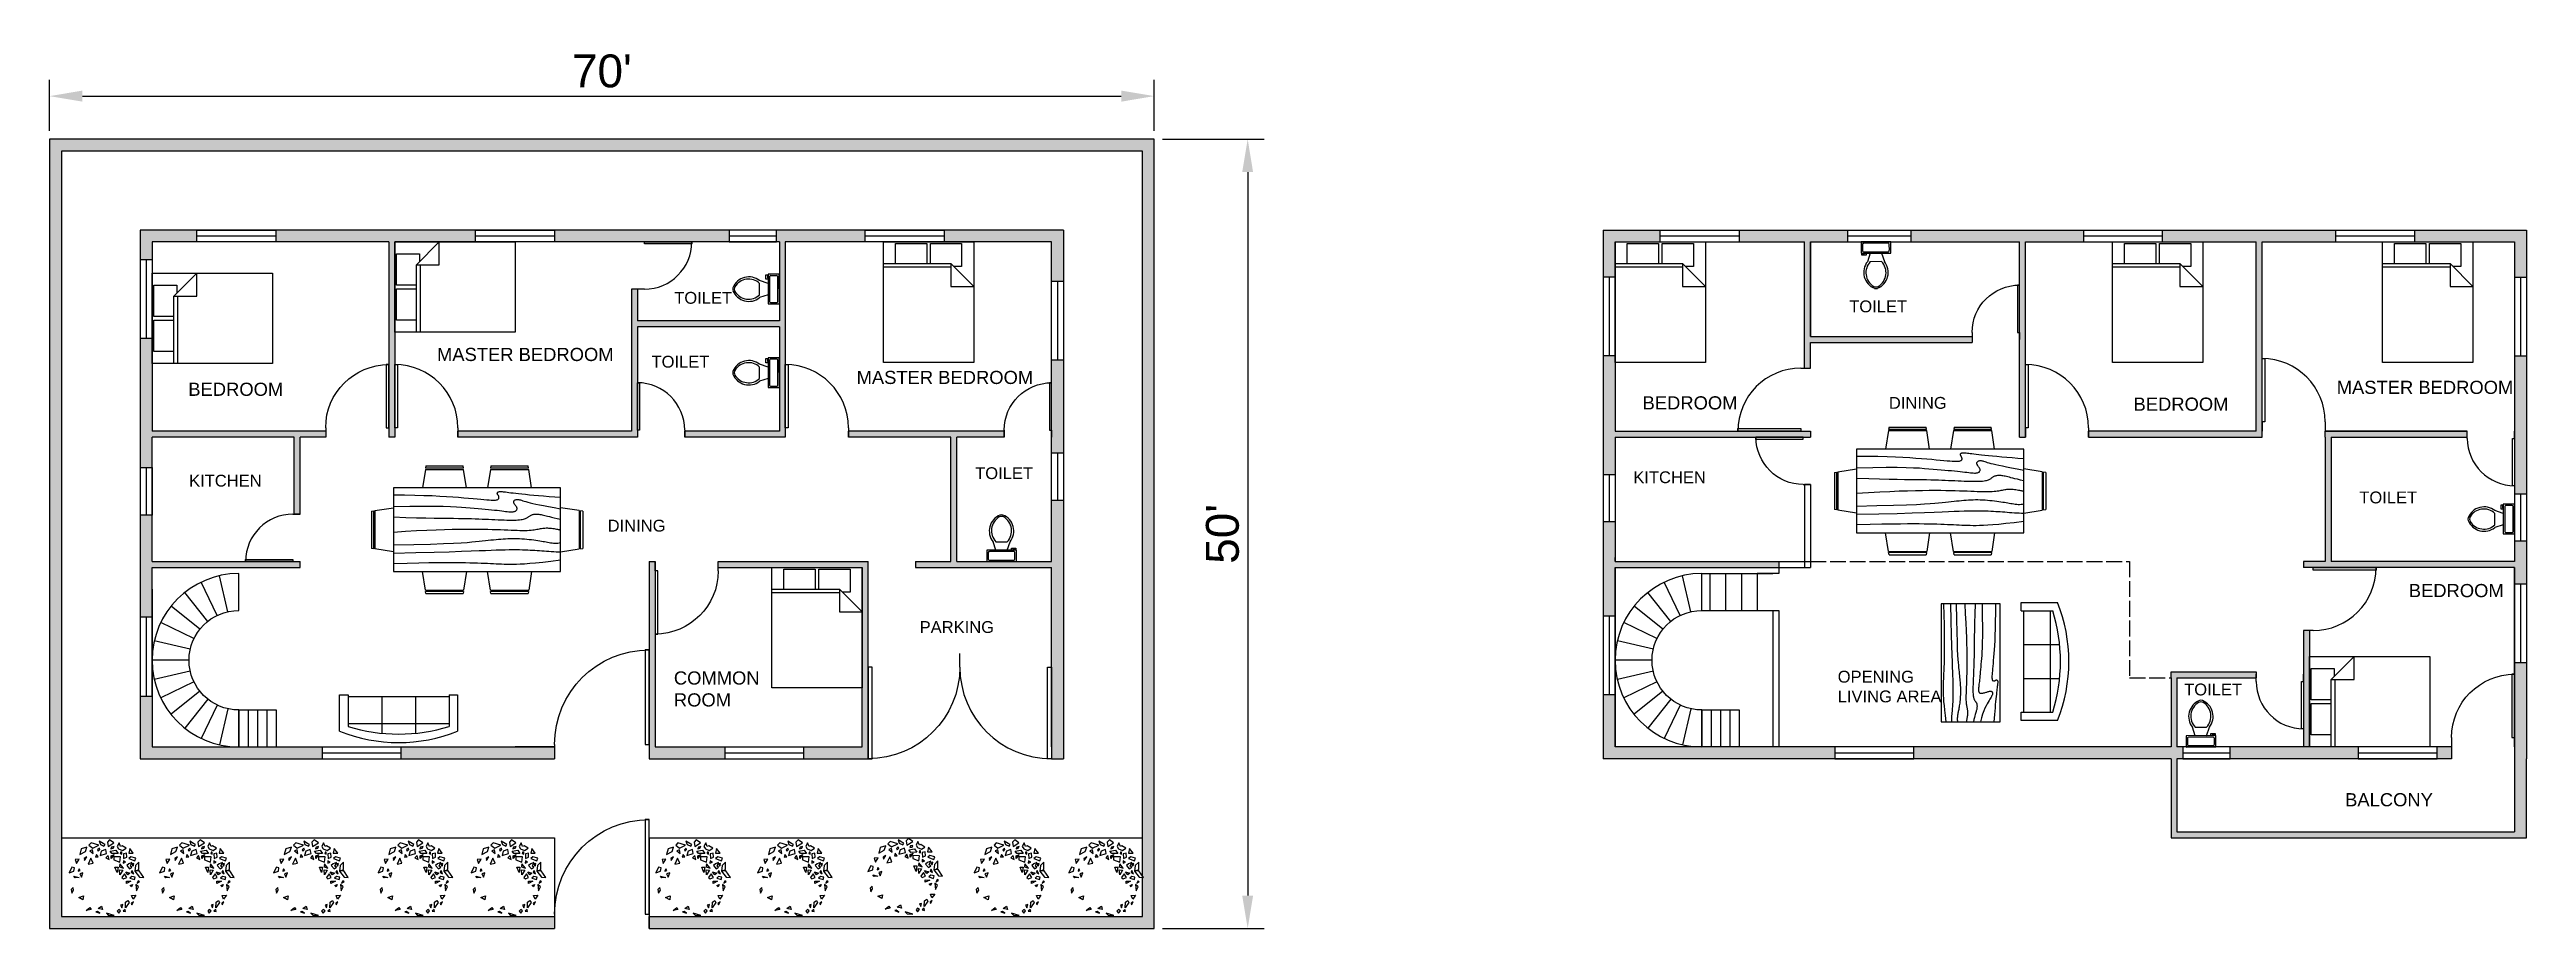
# Model space of a CAD drawing. Header units: millimetres. Extents: x 705 to 2589, y 1578 to 2246.
import ezdxf

# ---------------------------------------------------------------- set-up
doc = ezdxf.new("R2010")
doc.units = ezdxf.units.MM
doc.linetypes.add('ACAD_ISO02W100', pattern=[15, 12, -3])
doc.styles.get("Standard").update_dxf_attribs({"font": 'arial.ttf'})
doc.dimstyles.new('ISO-25', dxfattribs={"dimscale": 10, "dimtxt": 2.5, "dimasz": 2.5, "dimexe": 1.25, "dimexo": 0.625, "dimtad": 1, "dimlunit": 3, "dimtxsty": 'Standard', "dimcen": 2.5, "dimadec": 0, "dimazin": 0, "dimtfac": 1, "dimtmove": 0, "dimatfit": 3, "dimfxl": 1, "dimarcsym": 0})

msp = doc.modelspace()

# ---------------------------------------------------------------- texts
at = {"attachment_point": 1}
for s, width, heights, insert, char_height in [('TOILET', 41.21755, [0], (1180.411, 2061.747), 9), ('TOILET', 41.21755, [0], (2073.932, 2055.238), 9), ('MASTER BEDROOM', 132.63747, [10.348], (1000.009, 2019.207), 10), ('TOILET', 41.21755, [0], (1163.141, 2013.182), 9), ('MASTER BEDROOM', 132.63747, [10.348], (1319.078, 2001.734), 10), ('BEDROOM', 80.47669, [0], (810.877, 1992.735), 10), ('BEDROOM', 80.47669, [0], (1916.77, 1982.405), 10), ('DINING', 136.12327, [0], (2104.045, 1981.88), 9), ('BEDROOM', 80.47669, [0], (2290.114, 1981.419), 10), ('MASTER BEDROOM', 132.63747, [10.348], (2444.615, 1994.193), 10), ('KITCHEN', 84.09375, [0], (811.485, 1922.747), 9), ('TOILET', 41.21755, [0], (1409.235, 1928.443), 9), ('KITCHEN', 84.09375, [0], (1909.704, 1925.344), 9), ('TOILET', 41.21755, [0], (2461.789, 1909.997), 9), ('DINING', 136.12327, [0], (1129.793, 1888.542), 9), ('BEDROOM', 80.47669, [0], (2499.433, 1839.691), 10), ('PARKING', 101.63843, [0], (1367.032, 1811.454), 9), ('COMMON ROOM', 57.27607, [0], (1180.136, 1773.239), 10), ('OPENING LIVING AREA', 90.28229, [0], (2065.166, 1773.72), 9), ('TOILET', 41.21755, [0], (2328.602, 1763.984), 9), ('BALCONY', 133.29329, [0], (2451.011, 1680.676), 10)]:
    msp.add_mtext_dynamic_manual_height_columns(s, width=width, gutter_width=12.5, heights=heights, dxfattribs=dict(at, insert=insert, char_height=char_height))

# ---------------------------------------------------------------- blocks, each defined once
blk = doc.blocks.new('*U5')
blk.add_line((0, -14.04), (0, 14.04))
blk = doc.blocks.new('*U6')
at = {"color": 0, "linetype": 'ByBlock', "lineweight": -2, "transparency": 16777216}
blk.add_blockref('*U5', (676.9, 1456.1), dxfattribs=at)
for p, rotation in [((644.6, 1444.8), 38.57142857142858), ((654.4, 1451), 25.7142857142857), ((665.4, 1454.8), 12.85714285714283), ((630.2, 1426.8), 64.28571428571428), ((636.4, 1436.6), 51.42857142857143), ((626.4, 1415.8), 77.14285714285715), ((625.1, 1404.2), 90), ((626.4, 1392.7), 102.8571428571429), ((630.2, 1381.7), 115.7142857142857), ((636.4, 1371.9), 128.5714285714286), ((644.6, 1363.7), 141.4285714285714), ((654.4, 1357.5), 154.2857142857143), ((665.4, 1353.7), 167.1428571428572), ((676.9, 1352.4), 180)]:
    blk.add_blockref('*U5', p, dxfattribs=dict(at, rotation=rotation))
blk = doc.blocks.new('*U7')
blk.add_line((0, -14.04), (0, 14.04))
blk = doc.blocks.new('*U8')
at = {"color": 0, "linetype": 'ByBlock', "lineweight": -2, "transparency": 16777216}
blk.add_blockref('*U7', (676.9, 1456.1), dxfattribs=at)
for p, rotation in [((644.6, 1444.8), 38.57142857142858), ((654.4, 1451), 25.7142857142857), ((665.4, 1454.8), 12.85714285714283), ((630.2, 1426.8), 64.28571428571428), ((636.4, 1436.6), 51.42857142857143), ((626.4, 1415.8), 77.14285714285715), ((625.1, 1404.2), 90), ((626.4, 1392.7), 102.8571428571429), ((630.2, 1381.7), 115.7142857142857), ((636.4, 1371.9), 128.5714285714286), ((644.6, 1363.7), 141.4285714285714), ((654.4, 1357.5), 154.2857142857143), ((665.4, 1353.7), 167.1428571428572), ((676.9, 1352.4), 180)]:
    blk.add_blockref('*U7', p, dxfattribs=dict(at, rotation=rotation))
blk = doc.blocks.new('*U13')
for p, q in [((0, 0), (0, -6)), ((40, 0), (40, -6))]:
    blk.add_line(p, q)
blk.add_lwpolyline([(0, 0), (0, 40), (1.75, 40), (1.75, 0)], close=True)
blk.add_arc((0, 0), 40, 0, 90)
blk = doc.blocks.new('*U16')
for p, q in [((-203, 101), (-356, 152)), ((-355, -102), (-356, 101)), ((-242, 177), (-242, 254)), ((-242, 254), (-216, 254)), ((-204, 177), (-242, 177)), ((-216, 254), (-216, 203)), ((-216, 203), (-204, 203)), ((-203, -102), (-355, -153)), ((-152, -242), (-50, -241))]:
    blk.add_line(p, q)
blk.add_lwpolyline([(-203, -267), (1, -267), (-1, 267), (-204, 266)], close=True)
for points in [[(-178, 216), (-177, -216)], [(-51, 241), (-153, 241)], [(-25, -216), (-26, 216)]]:
    blk.add_lwpolyline(points)
for centre, radius, start, end in [((-737, -1), 102, 164.9681, 195.247), ((-548, -90), 309, 51.5766, 158.079), ((-708, -1), 102, 155.8394, 204.3757), ((-554, -108), 288, 46.4753, 149.0544), ((-156, 219), 22.5, 81.9774, 188.2376), ((-48, 219), 22.5, 351.9774, 98.2376), ((-548, 88), 309, 202.136, 308.6382), ((-554, 106), 288, 211.1605, 313.7396), ((-155, -219), 22.5, 171.9774, 278.2376), ((-47, -219), 22.5, 261.9774, 8.2376)]:
    blk.add_arc(centre, radius, start, end)
blk = doc.blocks.new('*U19')
for points in [[(-147, 248), (-191, 235), (-203, 191), (-159, 215)], [(-113, 281), (-131, 263), (-101, 241), (-53, 263)], [(-123, 219), (-97, 199), (-102, 228)], [(-49, 241), (-63, 228), (-58, 217), (-46, 230)], [(-51, 296), (-41, 270), (-13, 257), (-5, 270), (-20, 278)], [(1, 230), (-34, 217), (-44, 182), (7, 197)], [(31, 305), (14, 287), (19, 254), (64, 281)], [(35, 217), (79, 224), (97, 199), (49, 197)], [(66, 252), (47, 248), (42, 235), (59, 239)], [(105, 283), (91, 254), (102, 235), (133, 221), (160, 239), (129, 259), (117, 254)], [(117, 210), (115, 197), (126, 193), (126, 210)], [(163, 202), (139, 195), (141, 158), (165, 169)], [(189, 237), (181, 202), (217, 202)], [(-287, 46), (-250, 59), (-245, 87), (-265, 90)], [(-209, 10), (-239, 8), (-250, 21)], [(-207, 153), (-238, 151), (-229, 120)], [(-209, 79), (-215, 59), (-200, 65)], [(-178, 46), (-202, 39), (-190, 13)], [(-147, 173), (-169, 158), (-166, 144)], [(-116, 162), (-138, 114), (-99, 122)], [(-73, 191), (-80, 169), (-58, 171)], [(19, 182), (2, 164), (28, 151)], [(43, 160), (43, 180), (67, 191), (54, 175)], [(64, 173), (64, 149), (112, 131), (117, 171)], [(90, 48), (73, 90), (97, 90)], [(112, 116), (109, 94), (139, 83)], [(109, 70), (134, 68), (112, 32)], [(148, 39), (127, 10), (139, -1), (165, 10)], [(139, 140), (138, 122), (157, 129)], [(191, 43), (175, 32), (158, 54)], [(206, 127), (181, 118), (165, 105), (187, 79), (206, 90), (194, 98)], [(199, 173), (182, 158), (229, 140), (237, 162)], [(206, 19), (191, 4), (227, -7), (232, 13)], [(208, 65), (201, 52), (220, 39)], [(222, 120), (208, 116), (213, 98), (218, 103)], [(261, 131), (234, 103), (229, 59), (266, 13), (299, 10), (263, 63), (237, 61), (261, 72)], [(-255, -69), (-270, -84), (-265, -113), (-251, -89)], [(-210, -146), (-173, -135), (-178, -165)], [(155, -227), (157, -183), (175, -170), (184, -187)], [(198, -20), (163, -38), (163, -18)], [(211, -45), (203, -64), (193, -53)], [(205, -205), (218, -181), (201, -192)], [(237, -130), (215, -159), (203, -132)], [(237, -45), (242, -95), (258, -64)], [(256, -16), (247, -34), (266, -23)], [(-123, -225), (-113, -240), (-152, -249)], [(-65, -256), (-77, -260), (-46, -271)], [(-59, -234), (-32, -216), (-25, -242)], [(6, -269), (21, -286), (66, -289)], [(103, -240), (90, -253), (103, -269), (117, -251)], [(134, -203), (117, -207), (127, -227)], [(153, -240), (138, -253), (157, -258)]]:
    blk.add_lwpolyline(points, close=True)
blk = doc.blocks.new('Dining Set - 36 x 72 in.')
at = {"linetype": 'Continuous'}
for p, q in [((-22.2343, 26.00059), (-23.4847, 17.99762)), ((-22.2304, 26), (-5.7608, 26)), ((-22, 27.5), (-22.1562, 26.50042)), ((-5.8416, 26.5), (-22.1534, 26.5)), ((-22, 27.5), (-6, 27.5)), ((-5.8437, 26.49966), (-6, 27.5)), ((-4.5152, 17.99762), (-5.7655, 25.99926)), ((5.7657, 26.00059), (4.5153, 17.99762)), ((5.7696, 26), (22.2392, 26)), ((6, 27.5), (5.8438, 26.50042)), ((22.1584, 26.5), (5.8466, 26.5)), ((6, 27.5), (22, 27.5)), ((22.1563, 26.49966), (22, 27.5)), ((23.4848, 17.99762), (22.2345, 25.99926)), ((36, 18), (-36, 18)), ((-36, 18), (-36, -18)), ((36, -18), (36, 18)), ((-45.5, 8), (-44.5004, 8.15617)), ((-45.5, 8), (-45.5, -8)), ((-44.5, -8.15843), (-44.5, 8.15338)), ((-44.0006, 8.23428), (-35.9976, 9.48474)), ((-44, 8.23041), (-44, -8.23915)), ((44.0006, 8.23428), (35.9976, 9.48474)), ((44, 8.23041), (44, -8.23915)), ((44.5, -8.15843), (44.5, 8.15338)), ((45.5, 8), (44.5005, 8.15617)), ((45.5, 8), (45.5, -8)), ((-44.4997, -8.15631), (-45.5, -8)), ((-35.9976, -9.48476), (-43.9993, -8.2345)), ((35.9976, -9.48476), (43.9993, -8.2345)), ((44.4997, -8.15631), (45.5, -8)), ((-36, -18), (36, -18)), ((-22.2343, -26.0006), (-23.4847, -17.99762)), ((-4.5152, -17.99762), (-5.7655, -25.99928)), ((5.7657, -26.0006), (4.5153, -17.99762)), ((23.4848, -17.99762), (22.2345, -25.99928)), ((-22.2304, -26), (-5.7608, -26)), ((-22, -27.5), (-22.1562, -26.50044)), ((-5.8416, -26.5), (-22.1534, -26.5)), ((-22, -27.5), (-6, -27.5)), ((-5.8437, -26.49967), (-6, -27.5)), ((5.7696, -26), (22.2392, -26)), ((6, -27.5), (5.8438, -26.50044)), ((22.1584, -26.5), (5.8466, -26.5)), ((6, -27.5), (22, -27.5)), ((22.1563, -26.49967), (22, -27.5))]:
    blk.add_line(p, q, dxfattribs=at)
for points in [[(-36, 15), (-31.1772, 14.97754), (-26.8079, 14.91406), (-22.8538, 14.81543), (-19.276, 14.6875), (-16.0362, 14.53613), (-13.0957, 14.36718), (-10.4159, 14.18652), (-7.9583, 14), (-5.6904, 13.81315), (-3.6035, 13.63021), (-1.6954, 13.45508), (0.0365, 13.29166), (1.5945, 13.14388), (2.9811, 13.01562), (4.1988, 12.9108), (5.25, 12.83333), (6.1393, 12.78613), (6.8802, 12.76823), (7.4883, 12.77767), (7.9792, 12.8125), (8.3685, 12.87077), (8.6719, 12.95052), (8.9049, 13.0498), (9.0833, 13.16666), (9.2205, 13.29899), (9.3216, 13.44401), (9.3895, 13.59879), (9.4271, 13.76041), (9.4373, 13.92594), (9.4232, 14.09245), (9.3875, 14.257), (9.3333, 14.41666), (9.2638, 14.56917), (9.1836, 14.71484), (9.0975, 14.85465), (9.0104, 14.98958), (8.9272, 15.1206), (8.8529, 15.2487), (8.7922, 15.37483), (8.75, 15.5), (8.7305, 15.62467), (8.7344, 15.74739), (8.7617, 15.86621), (8.8125, 15.97916), (8.8867, 16.08431), (8.9844, 16.17968), (9.1055, 16.26334), (9.25, 16.33333), (9.4189, 16.38802), (9.6172, 16.42708), (9.8506, 16.45052), (10.125, 16.45833), (10.4463, 16.45052), (10.8203, 16.42708), (11.2529, 16.38802), (11.75, 16.33333), (12.3184, 16.26318), (12.9694, 16.17838), (13.7151, 16.07991), (14.5677, 15.96875), (15.5395, 15.84586), (16.6426, 15.71224), (17.8893, 15.56884), (19.2917, 15.41666), (20.859, 15.25667), (22.5879, 15.08984), (24.4721, 14.91715), (26.5052, 14.73958), (28.6809, 14.5581), (30.9929, 14.3737), (33.4347, 14.18733), (36, 14)], [(-36, 10), (-28.9766, 10.14274), (-23.1725, 10.20442), (-18.4241, 10.19775), (-14.5677, 10.13541), (-11.4399, 10.03011), (-8.877, 9.89453), (-6.7154, 9.74137), (-4.7917, 9.58333), (-2.9698, 9.43082), (-1.2246, 9.28515), (0.4415, 9.14534), (2.026, 9.01041), (3.5266, 8.87939), (4.9408, 8.7513), (6.266, 8.62516), (7.5, 8.5), (8.6411, 8.37549), (9.6914, 8.2539), (10.6538, 8.13818), (11.5312, 8.03125), (12.3267, 7.93603), (13.043, 7.85547), (13.6831, 7.79248), (14.25, 7.75), (14.7471, 7.7303), (15.1797, 7.73307), (15.5537, 7.75732), (15.875, 7.80208), (16.1494, 7.86637), (16.3828, 7.94922), (16.5811, 8.04964), (16.75, 8.16666), (16.8944, 8.29915), (17.0143, 8.44531), (17.1089, 8.60319), (17.1771, 8.77083), (17.218, 8.94629), (17.2305, 9.1276), (17.2137, 9.31282), (17.1667, 9.5), (17.0895, 9.6875), (16.987, 9.875), (16.8649, 10.0625), (16.7292, 10.25), (16.5856, 10.4375), (16.4401, 10.625), (16.2985, 10.8125), (16.1667, 11), (16.05, 11.18733), (15.9518, 11.3737), (15.8752, 11.5581), (15.8229, 11.73958), (15.798, 11.91715), (15.8034, 12.08984), (15.842, 12.25667), (15.9167, 12.41666), (16.0295, 12.56836), (16.1784, 12.70833), (16.3605, 12.83268), (16.5729, 12.9375), (16.8127, 13.01888), (17.0768, 13.07291), (17.3625, 13.0957), (17.6667, 13.08333), (17.9894, 13.03312), (18.3418, 12.94726), (18.7382, 12.82918), (19.1927, 12.68229), (19.7195, 12.51001), (20.3327, 12.31575), (21.0465, 12.10294), (21.875, 11.875), (22.8357, 11.63354), (23.959, 11.37304), (25.2786, 11.08618), (26.8282, 10.76562), (28.6414, 10.40405), (30.752, 9.99414), (33.1936, 9.52856), (36, 9)], [(-36, 5.5), (-30.7157, 5.3348), (-26.069, 5.20963), (-21.9946, 5.11767), (-18.4271, 5.05208), (-15.3009, 5.00602), (-12.5508, 4.97265), (-10.1112, 4.94515), (-7.9167, 4.91666), (-5.909, 4.88167), (-4.0586, 4.83984), (-2.3429, 4.79215), (-0.7396, 4.73958), (0.7739, 4.6831), (2.22, 4.6237), (3.6213, 4.56233), (5, 4.5), (6.373, 4.43782), (7.7344, 4.3776), (9.0723, 4.32129), (10.375, 4.27083), (11.6309, 4.22819), (12.8281, 4.19531), (13.9551, 4.17415), (15, 4.16666), (15.954, 4.17448), (16.819, 4.19791), (17.6001, 4.23698), (18.3021, 4.29166), (18.9299, 4.36198), (19.4883, 4.44791), (19.9823, 4.54948), (20.4167, 4.66666), (20.7969, 4.79899), (21.1302, 4.94401), (21.4245, 5.09879), (21.6875, 5.26041), (21.9271, 5.42594), (22.1511, 5.59245), (22.3672, 5.757), (22.5834, 5.91666), (22.8065, 6.06868), (23.0404, 6.21093), (23.2879, 6.34147), (23.5521, 6.45833), (23.8358, 6.55957), (24.142, 6.64323), (24.4735, 6.70735), (24.8334, 6.75), (25.2235, 6.76969), (25.642, 6.76692), (26.0858, 6.74267), (26.5521, 6.69791), (27.0379, 6.63362), (27.5404, 6.55078), (28.0565, 6.45036), (28.5834, 6.33333), (29.1242, 6.19987), (29.7071, 6.04687), (30.3661, 5.87044), (31.1354, 5.66666), (32.0493, 5.43164), (33.142, 5.16146), (34.4475, 4.85221), (36, 4.5)], [(-36, -1), (-30.7915, -0.6591), (-26.0195, -0.38216), (-21.6519, -0.16284), (-17.6563, 0.00521), (-14.0005, 0.12833), (-10.6523, 0.21289), (-7.5796, 0.26522), (-4.75, 0.29166), (-2.134, 0.29793), (0.2878, 0.28711), (2.5317, 0.26163), (4.6146, 0.22396), (6.5529, 0.17651), (8.3633, 0.12174), (10.0623, 0.06209), (11.6667, 0), (13.1899, -0.06201), (14.6341, -0.1211), (15.9982, -0.17432), (17.2813, -0.21875), (18.4823, -0.25147), (19.6003, -0.26953), (20.6343, -0.27002), (21.5834, -0.25), (22.4481, -0.20768), (23.2357, -0.14584), (23.9549, -0.06836), (24.6146, 0.02083), (25.2235, 0.11784), (25.7904, 0.21875), (26.3241, 0.31966), (26.8334, 0.41666), (27.3265, 0.50618), (27.8099, 0.58593), (28.2894, 0.65397), (28.7709, 0.70833), (29.2601, 0.74707), (29.763, 0.76823), (30.2855, 0.76985), (30.8334, 0.75), (31.4088, 0.70784), (31.9994, 0.64713), (32.589, 0.57275), (33.1615, 0.48958), (33.7008, 0.4025), (34.1908, 0.3164), (34.6153, 0.23616), (34.9584, 0.16666), (35.2099, 0.11165), (35.3848, 0.07031), (35.504, 0.04069), (35.5886, 0.02083), (35.6594, 0.00879), (35.7377, 0.0026), (35.8442, 0.00032), (36, 0)], [(-36, -6.5), (-27.1843, -6.31267), (-20.084, -6.1263), (-14.469, -5.9419), (-10.1094, -5.76042), (-6.7752, -5.58285), (-4.2363, -5.41016), (-2.2629, -5.24333), (-0.625, -5.08334), (0.8708, -4.93099), (2.2715, -4.78646), (3.5872, -4.64974), (4.8281, -4.52084), (6.0046, -4.39974), (7.127, -4.28646), (8.2053, -4.18099), (9.25, -4.08334), (10.2705, -3.99382), (11.2734, -3.91407), (12.2647, -3.84603), (13.25, -3.79167), (14.2354, -3.75293), (15.2266, -3.73177), (16.2295, -3.73015), (17.25, -3.75), (18.2912, -3.79248), (19.3451, -3.85547), (20.4009, -3.93604), (21.4479, -4.03125), (22.4754, -4.13819), (23.4727, -4.25391), (24.4289, -4.37549), (25.3334, -4.5), (26.1785, -4.62492), (26.9694, -4.74935), (27.7145, -4.87281), (28.4219, -4.99479), (29.1, -5.11483), (29.7572, -5.23242), (30.4016, -5.34709), (31.0417, -5.45834), (31.6837, -5.56437), (32.3262, -5.65821), (32.9658, -5.73153), (33.599, -5.77604), (34.2224, -5.78345), (34.8327, -5.74545), (35.4264, -5.65373), (36, -5.5)], [(-36, -10), (-26.4022, -9.81299), (-18.4675, -9.62891), (-11.9839, -9.45069), (-6.7396, -9.28125), (-2.5226, -9.12354), (0.8789, -8.98047), (3.6769, -8.85498), (6.0833, -8.75), (8.2767, -8.66765), (10.3021, -8.60677), (12.1712, -8.56543), (13.8958, -8.54167), (15.4876, -8.53353), (16.9583, -8.53907), (18.3197, -8.55632), (19.5834, -8.58334), (20.7616, -8.61841), (21.8685, -8.66081), (22.9188, -8.71004), (23.9271, -8.76563), (24.9081, -8.82707), (25.8763, -8.89388), (26.8465, -8.96558), (27.8334, -9.04167), (28.8474, -9.12118), (29.8828, -9.20117), (30.93, -9.27824), (31.9792, -9.34896), (33.0205, -9.40991), (34.0443, -9.45768), (35.0407, -9.48885), (36, -9.5)], [(-36, -14.5), (-30.0881, -14.33513), (-25.0332, -14.21224), (-20.7312, -14.12647), (-17.0781, -14.07292), (-13.97, -14.04671), (-11.3027, -14.04297), (-8.9724, -14.05681), (-6.875, -14.08334), (-4.9224, -14.11833), (-3.0905, -14.16016), (-1.3709, -14.20785), (0.2448, -14.26042), (1.7647, -14.3169), (3.1973, -14.3763), (4.5507, -14.43767), (5.8333, -14.5), (7.0554, -14.5621), (8.235, -14.62175), (9.3922, -14.67652), (10.5469, -14.72396), (11.7192, -14.76164), (12.929, -14.78711), (14.1965, -14.79794), (15.5417, -14.79167), (16.9933, -14.76424), (18.6152, -14.70508), (20.4804, -14.60197), (22.6615, -14.44271), (25.2312, -14.21509), (28.2624, -13.9069), (31.8277, -13.50594), (36, -13)]]:
    blk.add_lwpolyline(points, dxfattribs=at)
blk = doc.blocks.new('Bed - Queen')
at = {"linetype": 'Continuous'}
for p, q in [((0, -80.00003), (0, 0)), ((0, 0), (59.99999, 0)), ((59.99999, 0), (59.99999, -80.00003)), ((0, -14.4), (44.8, -14.4)), ((7.99999, -1.2), (28.79998, -1.2)), ((7.99999, -14.4), (7.99999, -1.2)), ((28.79998, -1.2), (28.79998, -14.4)), ((31.19999, -1.2), (51.99999, -1.2)), ((31.19999, -14.4), (31.19999, -1.2)), ((59.99999, -29.6), (44.8, -14.4)), ((44.8, -14.4), (44.8, -29.6)), ((51.99999, -16.4), (46.79936, -16.4)), ((51.99999, -1.2), (51.99999, -16.4)), ((44.8, -16.8), (0, -16.8)), ((44.8, -29.6), (59.99999, -29.6)), ((59.99999, -80.00003), (0, -80.00003))]:
    blk.add_line(p, q, dxfattribs=at)
blk = doc.blocks.new('*D46')
at = {"color": 0, "lineweight": -2, "transparency": 16777216}
for p, q in [((705.4, 2184.1), (705.4, 2223.1)), ((1545.4, 2184.1), (1545.4, 2223.1)), ((730.4, 2210.6), (1520.4, 2210.6))]:
    blk.add_line(p, q, dxfattribs=at)
at = {"color": 0, "transparency": 16777216}
for points in [[(730.4, 2214.8), (730.4, 2206.4), (705.4, 2210.6)], [(1520.4, 2214.8), (1520.4, 2206.4), (1545.4, 2210.6)]]:
    blk.add_solid(points, dxfattribs=at)
at = {"layer": 'Defpoints', "color": 0, "transparency": 16777216}
for p in [(1545.4, 2210.6), (705.4, 2177.8), (1545.4, 2177.8)]:
    blk.add_point(p, dxfattribs=at)
at = {"color": 0, "transparency": 16777216, "insert": (1125.4, 2229.6), "char_height": 25, "attachment_point": 5}
blk.add_mtext("70'", dxfattribs=at)
blk = doc.blocks.new('*D47')
at = {"color": 0, "lineweight": -2, "transparency": 16777216}
for p, q in [((1551.6, 2177.8), (1629, 2177.8)), ((1616.5, 2152.8), (1616.5, 1602.8)), ((1551.6, 1577.8), (1629, 1577.8))]:
    blk.add_line(p, q, dxfattribs=at)
at = {"color": 0, "transparency": 16777216}
for points in [[(1612.3, 2152.8), (1620.6, 2152.8), (1616.5, 2177.8)], [(1612.3, 1602.8), (1620.6, 1602.8), (1616.5, 1577.8)]]:
    blk.add_solid(points, dxfattribs=at)
at = {"layer": 'Defpoints', "color": 0, "transparency": 16777216}
for p in [(1545.4, 2177.8), (1545.4, 1577.8), (1616.5, 1577.8)]:
    blk.add_point(p, dxfattribs=at)
at = {"color": 0, "transparency": 16777216, "insert": (1597.4, 1877.8), "char_height": 25, "attachment_point": 5, "rotation": 90}
blk.add_mtext("50'", dxfattribs=at)
blk = doc.blocks.new('Table - Rectangular Woodgrain 60 x 30 in.')
at = {"linetype": 'Continuous'}
for p, q in [((0, 0), (0, -30)), ((60, 0), (0, 0)), ((60, -30), (60, 0)), ((0, -30), (60, -30))]:
    blk.add_line(p, q, dxfattribs=at)
for points in [[(0, -2.4), (4.8155, -2.418), (9.0302, -2.4688), (12.709, -2.5477), (15.9167, -2.65), (18.7181, -2.7711), (21.1781, -2.9063), (23.3616, -3.0508), (25.3333, -3.2), (27.1477, -3.3495), (28.8172, -3.4958), (30.3437, -3.636), (31.7291, -3.7667), (32.9756, -3.8849), (34.0849, -3.9875), (35.059, -4.0714), (35.9, -4.1334), (36.6114, -4.1711), (37.2041, -4.1854), (37.6906, -4.1779), (38.0833, -4.15), (38.3948, -4.1034), (38.6375, -4.0396), (38.8239, -3.9602), (38.9666, -3.8667), (39.0764, -3.7608), (39.1573, -3.6448), (39.2116, -3.521), (39.2416, -3.3917), (39.2498, -3.2593), (39.2385, -3.1261), (39.21, -2.9944), (39.1666, -2.8667), (39.111, -2.7447), (39.0468, -2.6281), (38.978, -2.5163), (38.9083, -2.4083), (38.8418, -2.3035), (38.7823, -2.201), (38.7337, -2.1001), (38.7, -2), (38.6844, -1.9003), (38.6875, -1.8021), (38.7094, -1.707), (38.75, -1.6167), (38.8094, -1.5326), (38.8875, -1.4563), (38.9844, -1.3893), (39.1, -1.3333), (39.2351, -1.2896), (39.3937, -1.2583), (39.5804, -1.2396), (39.8, -1.2333), (40.057, -1.2396), (40.3562, -1.2583), (40.7023, -1.2896), (41.1, -1.3333), (41.5547, -1.3895), (42.0755, -1.4573), (42.6721, -1.5361), (43.3542, -1.625), (44.1316, -1.7233), (45.014, -1.8302), (46.0114, -1.9449), (47.1333, -2.0667), (48.3862, -2.1947), (49.7625, -2.3281), (51.2513, -2.4663), (52.8416, -2.6083), (54.5226, -2.7535), (56.2833, -2.9011), (58.1127, -3.0501), (60, -3.2)], [(0, -9.2), (6.5759, -9.0858), (11.9385, -9.0365), (16.2527, -9.0418), (19.6833, -9.0917), (22.3952, -9.1759), (24.5531, -9.2844), (26.322, -9.4069), (27.8666, -9.5333), (29.3241, -9.6553), (30.7203, -9.7719), (32.0532, -9.8837), (33.3208, -9.9917), (34.5213, -10.0965), (35.6526, -10.199), (36.7128, -10.2999), (37.7, -10.4), (38.6129, -10.4996), (39.4531, -10.5969), (40.223, -10.6895), (40.925, -10.775), (41.5613, -10.8512), (42.1344, -10.9156), (42.6465, -10.966), (43.1, -11), (43.4976, -11.0158), (43.8437, -11.0136), (44.143, -10.9942), (44.4, -10.9583), (44.6195, -10.9069), (44.8062, -10.8406), (44.9648, -10.7603), (45.1, -10.6667), (45.2155, -10.5598), (45.3114, -10.4365), (45.3871, -10.2929), (45.4416, -10.125), (45.4743, -9.929), (45.4844, -9.7011), (45.4709, -9.4371), (45.4333, -9.1333), (45.3716, -8.7883), (45.2896, -8.4104), (45.1919, -8.0107), (45.0833, -7.6), (44.9685, -7.1893), (44.8521, -6.7896), (44.7388, -6.4117), (44.6333, -6.0667), (44.54, -5.7628), (44.4614, -5.4979), (44.4001, -5.2675), (44.3583, -5.0667), (44.3384, -4.8909), (44.3427, -4.7354), (44.3736, -4.5956), (44.4333, -4.4667), (44.5236, -4.3453), (44.6427, -4.2333), (44.7884, -4.1339), (44.9583, -4.05), (45.1501, -3.9849), (45.3614, -3.9417), (45.59, -3.9234), (45.8333, -3.9333), (46.0915, -3.9749), (46.3734, -4.0531), (46.6906, -4.1736), (47.0542, -4.3417), (47.4756, -4.5629), (47.9661, -4.8427), (48.5372, -5.1866), (49.2, -5.6), (49.9676, -6.0844), (50.8594, -6.625), (51.8965, -7.2031), (53.1, -7.8), (54.491, -8.3969), (56.0906, -8.975), (57.9199, -9.5156), (60, -10)], [(0, -12.8), (5.1847, -12.9322), (9.6213, -13.0323), (13.3963, -13.1059), (16.5958, -13.1583), (19.3063, -13.1952), (21.614, -13.2219), (23.6054, -13.2439), (25.3666, -13.2667), (26.9728, -13.2947), (28.4531, -13.3281), (29.8256, -13.3663), (31.1083, -13.4083), (32.3191, -13.4535), (33.476, -13.501), (34.597, -13.5501), (35.7, -13.6), (36.7984, -13.6497), (37.8875, -13.6979), (38.9578, -13.743), (40, -13.7833), (41.0047, -13.8174), (41.9625, -13.8438), (42.864, -13.8607), (43.7, -13.8667), (44.4631, -13.8604), (45.1552, -13.8417), (45.7801, -13.8104), (46.3416, -13.7667), (46.8439, -13.7104), (47.2906, -13.6417), (47.6858, -13.5604), (48.0333, -13.4667), (48.3375, -13.3608), (48.6042, -13.2448), (48.8396, -13.121), (49.05, -12.9917), (49.2417, -12.8593), (49.4208, -12.7261), (49.5937, -12.5944), (49.7667, -12.4667), (49.9452, -12.3451), (50.1323, -12.2313), (50.3303, -12.1268), (50.5416, -12.0333), (50.7686, -11.9524), (51.0135, -11.8854), (51.2788, -11.8341), (51.5666, -11.8), (51.8785, -11.7843), (52.2116, -11.7865), (52.562, -11.8059), (52.926, -11.8417), (53.2998, -11.8931), (53.6795, -11.9594), (54.0614, -12.0397), (54.4416, -12.1333), (54.8223, -12.2401), (55.2293, -12.3625), (55.6942, -12.5037), (56.2489, -12.6667), (56.9251, -12.8547), (57.7545, -13.0708), (58.7689, -13.3182), (60, -13.6)], [(0, -18), (5.124, -17.7273), (9.6609, -17.5057), (13.6705, -17.3303), (17.2125, -17.1958), (20.3467, -17.0973), (23.1328, -17.0297), (25.6307, -16.9878), (27.9, -16.9667), (29.9928, -16.9617), (31.9302, -16.9703), (33.7254, -16.9907), (35.3917, -17.0208), (36.9423, -17.0588), (38.3906, -17.1026), (39.7499, -17.1503), (41.0333, -17.2), (42.2519, -17.2496), (43.4073, -17.2969), (44.4986, -17.3395), (45.525, -17.375), (46.4858, -17.4012), (47.3802, -17.4156), (48.2074, -17.416), (48.9667, -17.4), (49.6583, -17.3662), (50.2872, -17.3167), (50.8595, -17.2547), (51.3812, -17.1833), (51.8584, -17.1057), (52.2971, -17.025), (52.7034, -16.9443), (53.0833, -16.8667), (53.443, -16.7951), (53.789, -16.7313), (54.128, -16.6768), (54.4666, -16.6334), (54.8115, -16.6024), (55.1693, -16.5854), (55.5465, -16.5841), (55.95, -16.6), (56.3828, -16.6337), (56.8346, -16.6823), (57.2915, -16.7418), (57.7396, -16.8084), (58.165, -16.878), (58.5539, -16.9469), (58.8924, -17.0111), (59.1666, -17.0667), (59.3679, -17.1107), (59.5078, -17.1438), (59.6032, -17.1675), (59.6708, -17.1833), (59.7275, -17.193), (59.7901, -17.1979), (59.8753, -17.1998), (60, -17.2)], [(0, -22.4), (8.0098, -22.2501), (14.4094, -22.1011), (19.4168, -21.9535), (23.25, -21.8083), (26.1269, -21.6663), (28.2656, -21.5281), (29.884, -21.3947), (31.2, -21.2667), (32.3967, -21.1448), (33.5172, -21.0292), (34.5697, -20.9198), (35.5625, -20.8167), (36.5037, -20.7198), (37.4015, -20.6292), (38.2642, -20.5448), (39.1, -20.4667), (39.9164, -20.3951), (40.7187, -20.3313), (41.5117, -20.2768), (42.3, -20.2333), (43.0883, -20.2024), (43.8812, -20.1854), (44.6836, -20.1841), (45.5, -20.2), (46.3328, -20.234), (47.1747, -20.2844), (48.0163, -20.3488), (48.8479, -20.425), (49.66, -20.5106), (50.4429, -20.6031), (51.1872, -20.7004), (51.8833, -20.8), (52.5246, -20.8999), (53.1166, -20.9995), (53.6681, -21.0983), (54.1875, -21.1958), (54.6834, -21.2919), (55.1646, -21.3859), (55.6394, -21.4777), (56.1167, -21.5667), (56.6028, -21.6515), (57.0961, -21.7266), (57.5929, -21.7852), (58.0896, -21.8208), (58.5823, -21.8268), (59.0674, -21.7964), (59.5412, -21.723), (60, -21.6)], [(0, -25.2), (8.6355, -25.0504), (15.7026, -24.9031), (21.4049, -24.7606), (25.9458, -24.625), (29.529, -24.4988), (32.3578, -24.3844), (34.6359, -24.284), (36.5667, -24.2), (38.3213, -24.1341), (39.9417, -24.0854), (41.437, -24.0523), (42.8167, -24.0333), (44.0901, -24.0268), (45.2667, -24.0313), (46.3557, -24.0451), (47.3667, -24.0667), (48.309, -24.0947), (49.1928, -24.1287), (50.0284, -24.168), (50.826, -24.2125), (51.5959, -24.2617), (52.3483, -24.3151), (53.0935, -24.3725), (53.8417, -24.4334), (54.6009, -24.497), (55.3699, -24.561), (56.1454, -24.6226), (56.9239, -24.6792), (57.7021, -24.7279), (58.4764, -24.7662), (59.2435, -24.7911), (60, -24.8)], [(0, -28.8), (5.6867, -28.6681), (10.45, -28.5698), (14.407, -28.5012), (17.675, -28.4584), (20.3711, -28.4374), (22.6125, -28.4344), (24.5164, -28.4455), (26.2, -28.4667), (27.762, -28.4947), (29.2276, -28.5281), (30.6033, -28.5663), (31.8958, -28.6084), (33.1118, -28.6535), (34.2578, -28.7011), (35.3405, -28.7501), (36.3666, -28.8), (37.3443, -28.8497), (38.288, -28.8974), (39.2137, -28.9412), (40.1375, -28.9792), (41.0753, -29.0093), (42.0432, -29.0297), (43.0572, -29.0384), (44.1333, -29.0333), (45.2936, -29.0114), (46.5843, -28.9641), (48.0579, -28.8816), (49.7666, -28.7542), (51.7629, -28.5721), (54.0989, -28.3255), (56.8272, -28.0048), (60, -27.6)]]:
    blk.add_lwpolyline(points, dxfattribs=at)
blk = doc.blocks.new('Sofa - Roundback 7 ft.')
at = {"linetype": 'Continuous'}
for p, q in [((-36.000027, -34), (-36.000027, -11.4696)), ((-35.999844, -13.3819), (35.9998, -13.3819)), ((-12.00002, -32.4421), (-12.00003, -6.5971)), ((11.99997, -32.4421), (11.99998, -6.5971)), ((35.99998, -34), (35.99998, -11.4696)), ((-36.000027, -32.4421), (35.99998, -32.4421))]:
    blk.add_line(p, q, dxfattribs=at)
for points in [[(-36.000027, -34), (-42.000027, -34), (-42.000027, -8)], [(41.99998, -8), (41.99998, -34), (35.99998, -34)]]:
    blk.add_lwpolyline(points, dxfattribs=at)
for centre, radius, start, end in [((0, -114.25), 114.25, 68.43141, 111.5686), ((-0.00001, -127.1968), 121.1968, 72.72033, 107.2797)]:
    blk.add_arc(centre, radius, start, end, dxfattribs=at)

# ---------------------------------------------------------------- dimensions: what is measured, and where the dimension line sits
dim = msp.add_linear_dim(base=(1545.373, 2210.588), p1=(705.373, 2177.816), p2=(1545.373, 2177.816), dimstyle='ISO-25')
dim.commit()
dim.dimension.update_dxf_attribs({"geometry": '*D46', "text_midpoint": (1125.373, 2229.602)})
dim = msp.add_linear_dim(base=(1616.453, 1577.816), p1=(1545.373, 2177.816), p2=(1545.373, 1577.816), angle=90, dimstyle='ISO-25')
dim.commit()
dim.dimension.update_dxf_attribs({"geometry": '*D47', "text_midpoint": (1616.453, 1877.816), "dimtype": 160})

# ---------------------------------------------------------------- hatches: boundary and pattern name
h = msp.add_hatch(color=256)
h.dxf.hatch_style = 1
h.set_gradient(color1=(237, 31, 36), color2=(237, 31, 36), tint=1)
h.paths.add_polyline_path([(714.373, 2168.816), (1536.373, 2168.816), (1536.373, 1586.816), (1161.373, 1586.816), (1161.373, 1577.816), (1545.373, 1577.816), (1545.373, 2177.816), (705.373, 2177.816), (705.373, 1577.816), (1089.373, 1577.816), (1089.373, 1586.816), (714.373, 1586.816)])
h.paths.add_polyline_path([(1476.373, 1903.291), (1467.373, 1903.291), (1467.373, 1856.816), (1440.613, 1856.816), (1418.058, 1856.774), (1418.058, 1856.816), (1395.373, 1856.816), (1395.373, 1951.316), (1431.373, 1951.316), (1431.373, 1955.816), (1312.873, 1955.816), (1312.873, 1951.316), (1390.873, 1951.316), (1390.873, 1856.816), (1363.873, 1856.816), (1363.873, 1852.316), (1390.873, 1852.316), (1467.373, 1852.316), (1467.373, 1715.816), (1467.373, 1706.816), (1476.373, 1706.816)], flags=17)
h.paths.add_polyline_path([(1476.373, 2108.816), (1385.662, 2108.816), (1385.662, 2099.816), (1408.148, 2099.816), (1467.373, 2099.816), (1467.373, 2069.982), (1476.373, 2069.982)], flags=17)
h.paths.add_polyline_path([(1476.373, 2009.982), (1467.373, 2009.982), (1467.373, 1951.316), (1467.373, 1939.291), (1476.373, 1939.291)], flags=17)
h.paths.add_polyline_path([(1218.852, 1715.816), (1165.873, 1715.816), (1165.873, 1856.816), (1161.373, 1856.816), (1161.373, 1715.816), (1161.373, 1706.816), (1218.852, 1706.816)], flags=17)
h.paths.add_polyline_path([(1327.873, 1852.316), (1327.873, 1856.816), (1213.873, 1856.816), (1213.873, 1852.316), (1323.373, 1852.316), (1323.373, 1715.816), (1278.852, 1715.816), (1278.852, 1706.816), (1327.873, 1706.816)], flags=17)
h.paths.add_polyline_path([(1089.373, 1715.816), (1059.373, 1715.816), (972.794, 1715.816), (972.794, 1706.816), (1089.373, 1706.816)], flags=17)
h.paths.add_polyline_path([(912.794, 1715.816), (783.373, 1715.816), (783.373, 1754.408), (774.373, 1754.408), (774.373, 1706.816), (912.794, 1706.816)], flags=17)
h.paths.add_polyline_path([(895.873, 1856.816), (890.473, 1856.816), (854.473, 1856.816), (783.373, 1856.816), (783.373, 1892.144), (774.373, 1892.144), (774.373, 1814.408), (783.373, 1814.408), (783.373, 1852.316), (895.873, 1852.316)], flags=17)
h.paths.add_polyline_path([(783.373, 2026.445), (774.373, 2026.445), (774.373, 1928.144), (783.373, 1928.144), (783.373, 1951.316), (891.373, 1951.316), (891.373, 1892.816), (895.873, 1892.816), (895.873, 1951.316), (915.373, 1951.316), (915.373, 1955.816), (783.373, 1955.816)], flags=17)
h.paths.add_polyline_path([(817.346, 2108.816), (774.373, 2108.816), (774.373, 2086.445), (783.373, 2086.445), (783.373, 2099.816), (817.346, 2099.816)], flags=17)
h.paths.add_polyline_path([(1029.239, 2108.816), (877.346, 2108.816), (877.346, 2099.816), (963.373, 2099.816), (963.373, 1951.316), (967.873, 1951.316), (967.873, 1958.516), (967.873, 2006.516), (967.873, 2099.816), (1029.239, 2099.816)], flags=17)
h.paths.add_polyline_path([(1222.111, 2108.816), (1089.239, 2108.816), (1089.239, 2099.816), (1152.373, 2099.816), (1157.773, 2099.816), (1193.773, 2099.816), (1222.111, 2099.816)], flags=16)
h.paths.add_polyline_path([(1325.662, 2108.816), (1258.111, 2108.816), (1258.111, 2099.816), (1260.373, 2099.816), (1260.373, 2039.816), (1152.373, 2039.816), (1152.373, 2063.816), (1147.873, 2063.816), (1147.873, 1955.816), (1015.873, 1955.816), (1015.873, 1951.316), (1152.373, 1951.316), (1152.373, 1956.716), (1152.373, 1992.716), (1152.373, 2035.316), (1260.373, 2035.316), (1260.373, 1955.816), (1188.373, 1955.816), (1188.373, 1951.316), (1264.873, 1951.316), (1264.873, 1958.516), (1264.873, 2006.516), (1264.873, 2099.816), (1325.662, 2099.816)], flags=17)
h.paths.add_polyline_path([(2072.838, 2108.816), (1990.273, 2108.816), (1990.273, 2099.816), (2039.91, 2099.816), (2039.91, 2003.816), (2044.41, 2003.816), (2044.41, 2023.316), (2167.41, 2023.316), (2167.41, 2027.816), (2044.41, 2027.816), (2044.41, 2099.816), (2072.838, 2099.816)])
h.paths.add_polyline_path([(1930.273, 2108.816), (1886.91, 2108.816), (1886.91, 2073.119), (1895.91, 2073.119), (1895.91, 2099.816), (1930.273, 2099.816)])
h.paths.add_polyline_path([(1895.91, 2013.119), (1886.91, 2013.119), (1886.91, 1922.947), (1895.91, 1922.947), (1895.91, 1951.316), (2044.41, 1951.316), (2044.41, 1955.816), (2037.21, 1955.816), (1989.21, 1955.816), (1895.91, 1955.816)])
h.paths.add_polyline_path([(1895.91, 1852.316), (2020.41, 1852.316), (2020.41, 1856.816), (1895.91, 1856.816), (1895.91, 1859.816), (1895.91, 1886.947), (1886.91, 1886.947), (1886.91, 1815.544), (1895.91, 1815.544)])
h.paths.add_polyline_path([(1895.91, 1755.544), (1886.91, 1755.544), (1886.91, 1706.816), (2063.039, 1706.816), (2063.039, 1715.816), (1895.91, 1715.816)])
h.paths.add_polyline_path([(2327.492, 1715.816), (2323.111, 1715.816), (2323.111, 1768.316), (2383.41, 1768.316), (2383.41, 1772.816), (2323.111, 1772.816), (2318.611, 1772.816), (2318.611, 1768.316), (2318.611, 1715.816), (2123.039, 1715.816), (2123.039, 1706.816), (2318.611, 1706.816), (2318.611, 1646.816), (2588.91, 1646.816), (2588.91, 1706.816), (2588.91, 1779.691), (2579.91, 1779.691), (2579.91, 1715.816), (2579.91, 1651.316), (2323.111, 1651.316), (2323.111, 1706.816), (2327.492, 1706.816)])
h.paths.add_polyline_path([(2460.952, 1715.816), (2423.91, 1715.816), (2363.492, 1715.816), (2363.492, 1706.816), (2460.952, 1706.816)], flags=17)
h.paths.add_polyline_path([(2423.91, 1784.542), (2423.91, 1804.316), (2419.41, 1804.316), (2419.41, 1715.816), (2423.91, 1715.816)])
h.paths.add_polyline_path([(2588.91, 1872.223), (2579.91, 1872.223), (2579.91, 1856.816), (2459.91, 1856.816), (2440.41, 1856.816), (2440.41, 1951.316), (2543.91, 1951.316), (2543.91, 1955.816), (2435.91, 1955.816), (2435.91, 1951.316), (2435.91, 1856.816), (2423.91, 1856.816), (2419.41, 1856.816), (2419.41, 1852.316), (2426.61, 1852.316), (2474.61, 1852.316), (2579.91, 1852.316), (2579.91, 1839.691), (2588.91, 1839.691)])
h.paths.add_polyline_path([(2588.91, 2012.954), (2579.91, 2012.954), (2579.91, 1908.223), (2588.91, 1908.223)])
h.paths.add_polyline_path([(2588.91, 2108.816), (2503.846, 2108.816), (2503.846, 2099.816), (2548.22, 2099.816), (2579.91, 2099.816), (2579.91, 2072.954), (2588.91, 2072.954)])
h.paths.add_polyline_path([(2443.846, 2108.816), (2312.166, 2108.816), (2312.166, 2099.816), (2342.8, 2099.816), (2383.41, 2099.816), (2383.41, 1955.816), (2255.91, 1955.816), (2255.91, 1951.316), (2387.91, 1951.316), (2387.91, 2099.816), (2443.846, 2099.816)])
h.paths.add_polyline_path([(2252.166, 2108.816), (2120.838, 2108.816), (2120.838, 2099.816), (2203.41, 2099.816), (2203.41, 1951.316), (2207.91, 1951.316), (2207.91, 1958.516), (2207.91, 2006.516), (2207.91, 2099.816), (2252.166, 2099.816)])
h.paths.add_polyline_path([(2531.91, 1715.816), (2520.952, 1715.816), (2520.952, 1706.816), (2531.91, 1706.816)], flags=17)

# ---------------------------------------------------------------- linework, layer by layer
for p, q in [((1545.373, 2177.816), (705.373, 2177.816)), ((705.373, 2177.816), (705.373, 1577.816)), ((1536.373, 2168.816), (714.373, 2168.816)), ((714.373, 2168.816), (714.373, 1586.816)), ((1536.373, 1586.816), (1536.373, 2168.816)), ((1545.373, 1577.816), (1545.373, 2177.816)), ((1476.373, 2108.816), (774.373, 2108.816)), ((774.373, 2108.816), (774.373, 1706.816)), ((783.373, 2099.816), (783.373, 1955.816)), ((963.373, 2099.816), (783.373, 2099.816)), ((817.346, 2099.816), (817.346, 2108.816)), ((817.346, 2108.816), (877.346, 2108.816)), ((817.346, 2104.316), (877.346, 2104.316)), ((877.346, 2108.816), (877.346, 2099.816)), ((963.373, 2099.816), (963.373, 1951.316)), ((967.873, 2099.816), (967.873, 1951.316)), ((1152.373, 2099.816), (967.873, 2099.816)), ((1029.239, 2099.816), (1029.239, 2108.816)), ((1029.239, 2108.816), (1089.239, 2108.816)), ((1029.239, 2104.316), (1089.239, 2104.316)), ((1089.239, 2108.816), (1089.239, 2099.816)), ((1260.373, 2099.816), (1152.373, 2099.816)), ((1222.111, 2108.816), (1222.111, 2099.816)), ((1222.111, 2104.316), (1258.111, 2104.316)), ((1222.111, 2099.816), (1246.111, 2099.816)), ((1246.111, 2099.816), (1258.111, 2099.816)), ((1260.373, 2099.816), (1252.873, 2099.816)), ((1258.111, 2099.816), (1258.111, 2108.816)), ((1260.373, 2099.816), (1260.373, 2039.816)), ((1467.373, 2099.816), (1264.873, 2099.816)), ((1264.873, 2099.816), (1264.873, 1955.816)), ((1325.662, 2099.816), (1325.662, 2108.816)), ((1325.662, 2108.816), (1385.662, 2108.816)), ((1325.662, 2104.316), (1385.662, 2104.316)), ((1385.662, 2108.816), (1385.662, 2099.816)), ((1467.373, 1951.316), (1467.373, 2099.816)), ((1476.373, 2108.816), (1476.373, 1706.816)), ((1886.91, 2108.816), (2588.91, 2108.816)), ((1886.91, 2108.816), (1886.91, 1706.816)), ((1895.91, 2099.816), (1895.91, 1955.816)), ((1895.91, 2099.816), (2039.91, 2099.816)), ((1930.273, 2104.316), (1990.273, 2104.316)), ((2039.91, 2003.816), (2039.91, 2099.816)), ((2044.41, 2099.816), (2044.41, 2027.816)), ((2044.41, 2099.816), (2203.41, 2099.816)), ((2044.41, 2027.816), (2044.41, 2099.816)), ((2072.838, 2099.774), (2072.838, 2108.816)), ((2072.838, 2108.816), (2120.838, 2108.816)), ((2072.838, 2104.295), (2120.838, 2104.295)), ((2120.838, 2108.816), (2120.838, 2099.816)), ((2203.41, 1951.316), (2203.41, 2099.816)), ((2207.91, 1951.316), (2207.91, 2099.816)), ((2207.91, 2099.816), (2383.41, 2099.816)), ((2252.166, 2108.816), (2252.166, 2099.816)), ((2252.166, 2104.316), (2312.166, 2104.316)), ((2252.166, 2099.816), (2312.166, 2099.816)), ((2312.166, 2099.816), (2312.166, 2108.816)), ((2383.41, 1955.816), (2383.41, 2099.816)), ((2387.91, 1951.316), (2387.91, 2099.816)), ((2387.91, 2099.816), (2579.91, 2099.816)), ((2443.846, 2099.816), (2443.846, 2108.816)), ((2443.846, 2108.816), (2503.846, 2108.816)), ((2443.846, 2104.316), (2503.846, 2104.316)), ((2503.846, 2108.816), (2503.846, 2099.816)), ((2579.91, 2099.816), (2579.91, 1856.816)), ((2588.91, 2108.816), (2588.91, 1706.816)), ((774.373, 2086.445), (783.373, 2086.445)), ((778.873, 2086.445), (778.873, 2026.445)), ((783.373, 2086.445), (783.373, 2026.445)), ((1886.91, 2073.119), (1895.91, 2073.119)), ((1891.41, 2073.119), (1891.41, 2013.119)), ((1895.91, 2073.119), (1895.91, 2013.119)), ((2579.91, 2072.954), (2588.91, 2072.954)), ((2584.41, 2072.954), (2584.41, 2012.954)), ((2588.91, 2072.954), (2588.91, 2012.954)), ((1152.373, 2063.816), (1147.873, 2063.816)), ((1147.873, 2063.816), (1147.873, 1955.816)), ((1152.373, 2063.816), (1152.373, 2039.816)), ((1467.373, 2069.982), (1476.373, 2069.982)), ((1471.873, 2069.982), (1471.873, 2009.982)), ((1476.373, 2069.982), (1476.373, 2009.982)), ((1260.373, 2039.816), (1152.373, 2039.816)), ((1260.373, 2035.316), (1152.373, 2035.316)), ((1152.373, 2035.316), (1152.373, 1951.316)), ((1260.373, 2035.316), (1260.373, 1955.816)), ((783.373, 2026.445), (774.373, 2026.445)), ((2044.41, 2027.816), (2167.41, 2027.816)), ((2044.41, 2003.816), (2044.41, 2023.316)), ((2044.41, 2023.316), (2167.41, 2023.316)), ((2167.41, 2027.816), (2167.41, 2023.316)), ((1476.373, 2009.982), (1467.373, 2009.982)), ((1895.91, 2013.119), (1886.91, 2013.119)), ((2039.91, 2003.816), (2044.41, 2003.816)), ((2588.91, 2012.954), (2579.91, 2012.954)), ((915.373, 1955.816), (783.373, 1955.816)), ((783.373, 1856.816), (783.373, 1951.316)), ((891.373, 1951.316), (783.373, 1951.316)), ((891.373, 1892.816), (891.373, 1951.316)), ((895.873, 1892.816), (895.873, 1951.316)), ((915.373, 1951.316), (895.873, 1951.316)), ((915.373, 1955.816), (915.373, 1951.316)), ((967.873, 1951.316), (963.373, 1951.316)), ((1015.873, 1951.316), (1015.873, 1955.816)), ((1147.873, 1955.816), (1015.873, 1955.816)), ((1152.373, 1951.316), (1015.873, 1951.316)), ((1188.373, 1951.316), (1188.373, 1955.816)), ((1260.373, 1955.816), (1188.373, 1955.816)), ((1264.873, 1951.316), (1188.373, 1951.316)), ((1431.373, 1955.816), (1312.873, 1955.816)), ((1312.873, 1951.316), (1312.873, 1955.816)), ((1390.873, 1951.316), (1312.873, 1951.316)), ((1390.873, 1856.816), (1390.873, 1951.316)), ((1395.373, 1856.816), (1395.373, 1951.316)), ((1431.373, 1951.316), (1395.373, 1951.316)), ((1431.373, 1951.316), (1431.373, 1955.816)), ((1467.373, 1856.816), (1467.373, 1951.316)), ((1895.91, 1955.816), (2044.41, 1955.816)), ((1895.91, 1955.816), (2039.91, 1955.816)), ((1895.91, 1951.316), (2044.41, 1951.316)), ((1895.91, 1951.316), (1895.91, 1856.816)), ((2044.41, 1955.816), (2044.41, 1951.316)), ((2203.41, 1951.316), (2207.91, 1951.316)), ((2255.91, 1951.316), (2255.91, 1955.816)), ((2383.41, 1955.816), (2255.91, 1955.816)), ((2255.91, 1951.316), (2387.91, 1951.316)), ((2543.91, 1955.816), (2435.91, 1955.816)), ((2435.91, 1951.316), (2435.91, 1955.816)), ((2435.91, 1955.816), (2543.91, 1955.816)), ((2435.91, 1951.316), (2435.91, 1856.816)), ((2440.41, 1951.316), (2440.41, 1856.816)), ((2440.41, 1951.316), (2543.91, 1951.316)), ((2543.91, 1951.316), (2543.91, 1955.816)), ((774.373, 1928.144), (783.373, 1928.144)), ((778.873, 1928.144), (778.873, 1892.144)), ((783.373, 1928.144), (783.373, 1904.144)), ((1467.373, 1939.291), (1476.373, 1939.291)), ((1471.873, 1939.291), (1471.873, 1903.291)), ((1476.373, 1939.291), (1476.373, 1903.291)), ((1886.91, 1922.947), (1895.91, 1922.947)), ((1891.41, 1922.947), (1891.41, 1886.947)), ((1895.91, 1922.947), (1895.91, 1886.947)), ((783.373, 1904.144), (783.373, 1892.144)), ((1476.373, 1903.291), (1467.373, 1903.291)), ((2044.41, 1915.316), (2039.91, 1915.316)), ((2039.91, 1915.316), (2039.91, 1856.816)), ((2044.41, 1915.316), (2044.41, 1856.816)), ((2579.91, 1908.223), (2588.91, 1908.223)), ((2584.41, 1908.223), (2584.41, 1872.223)), ((2588.91, 1908.223), (2588.91, 1872.223)), ((783.373, 1892.144), (774.373, 1892.144)), ((895.873, 1892.816), (891.373, 1892.816)), ((1895.91, 1886.947), (1886.91, 1886.947)), ((2588.91, 1872.223), (2579.91, 1872.223)), ((783.373, 1856.816), (895.873, 1856.816)), ((783.373, 1781.726), (783.373, 1852.316)), ((783.373, 1852.316), (895.873, 1852.316)), ((895.873, 1852.316), (895.873, 1856.816)), ((1161.373, 1856.816), (1161.373, 1715.816)), ((1161.373, 1856.816), (1165.873, 1856.816)), ((1165.873, 1856.816), (1165.873, 1715.816)), ((1213.873, 1852.316), (1213.873, 1856.816)), ((1213.873, 1856.816), (1327.873, 1856.816)), ((1213.873, 1852.316), (1323.373, 1852.316)), ((1323.373, 1715.816), (1323.373, 1852.316)), ((1327.873, 1852.316), (1327.873, 1856.816)), ((1327.873, 1706.816), (1327.873, 1852.316)), ((1363.873, 1856.816), (1363.873, 1852.316)), ((1363.873, 1856.816), (1390.873, 1856.816)), ((1363.873, 1852.316), (1390.873, 1852.316)), ((1390.873, 1852.316), (1467.373, 1852.316)), ((1395.373, 1856.816), (1467.373, 1856.816)), ((1467.373, 1715.816), (1467.373, 1852.316)), ((1467.373, 1835.816), (1467.373, 1852.316)), ((1895.91, 1856.816), (1895.91, 1859.816)), ((1895.91, 1856.816), (2020.41, 1856.816)), ((1895.91, 1715.816), (1895.91, 1852.316)), ((1895.91, 1852.316), (2020.41, 1852.316)), ((1895.91, 1852.316), (1895.91, 1715.816)), ((1961.82, 1847.636), (2015.91, 1847.636)), ((1967.91, 1847.636), (1967.91, 1819.556)), ((1979.91, 1847.636), (1979.91, 1819.556)), ((1991.91, 1847.636), (1991.91, 1819.556)), ((2020.41, 1847.636), (2003.91, 1847.636)), ((2003.91, 1847.636), (2003.91, 1819.556)), ((2020.41, 1856.816), (2020.41, 1847.636)), ((2020.41, 1856.816), (2044.41, 1856.816)), ((2020.41, 1852.316), (2044.41, 1852.316)), ((2039.91, 1856.816), (2039.91, 1852.316)), ((2044.41, 1856.816), (2044.41, 1852.316)), ((2423.91, 1856.816), (2419.41, 1856.816)), ((2419.41, 1856.816), (2419.41, 1852.316)), ((2423.91, 1852.316), (2419.41, 1852.316)), ((2435.91, 1856.816), (2423.91, 1856.816)), ((2459.91, 1852.316), (2423.91, 1852.316)), ((2459.91, 1856.816), (2440.41, 1856.816)), ((2579.91, 1856.816), (2459.91, 1856.816)), ((2579.91, 1852.316), (2459.91, 1852.316)), ((2579.91, 1715.816), (2579.91, 1852.316)), ((2579.91, 1852.316), (2579.91, 1651.316)), ((783.373, 1835.816), (783.373, 1715.816)), ((2579.91, 1839.691), (2588.91, 1839.691)), ((2584.41, 1839.691), (2584.41, 1779.691)), ((2588.91, 1839.691), (2588.91, 1779.691)), ((783.373, 1814.408), (774.373, 1814.408)), ((778.873, 1814.408), (778.873, 1754.408)), ((783.373, 1754.408), (783.373, 1814.408)), ((1886.91, 1815.544), (1895.91, 1815.544)), ((1891.41, 1815.544), (1891.41, 1755.544)), ((1895.91, 1815.544), (1895.91, 1755.544)), ((1961.82, 1819.556), (2020.41, 1819.556)), ((2015.91, 1819.556), (2015.91, 1715.816)), ((2020.41, 1819.556), (2020.41, 1715.816)), ((2419.41, 1804.316), (2419.41, 1715.816)), ((2423.91, 1804.316), (2419.41, 1804.316)), ((2423.91, 1804.316), (2423.91, 1715.816)), ((2323.111, 1772.816), (2383.41, 1772.816)), ((2383.41, 1772.816), (2383.41, 1768.316)), ((2588.91, 1779.691), (2579.91, 1779.691)), ((774.373, 1754.408), (783.373, 1754.408)), ((1895.91, 1755.544), (1886.91, 1755.544)), ((2318.611, 1768.316), (2318.611, 1715.816)), ((2323.111, 1768.316), (2323.111, 1715.816)), ((2323.111, 1768.316), (2383.41, 1768.316)), ((2423.91, 1715.816), (2423.91, 1751.816)), ((856.4, 1743.896), (856.4, 1715.816)), ((863.516, 1743.896), (863.516, 1715.816)), ((870.633, 1743.896), (877.75, 1743.896)), ((870.633, 1743.896), (870.633, 1715.816)), ((877.75, 1743.896), (877.75, 1715.816)), ((1968.937, 1743.896), (1968.937, 1715.816)), ((1976.054, 1743.896), (1976.054, 1715.816)), ((1983.17, 1743.896), (1990.287, 1743.896)), ((1983.17, 1743.896), (1983.17, 1715.816)), ((1990.287, 1743.896), (1990.287, 1715.816)), ((783.373, 1715.816), (1089.373, 1715.816)), ((783.373, 1715.816), (927.373, 1715.816)), ((783.373, 1715.816), (927.373, 1715.816)), ((783.373, 1715.816), (927.373, 1715.816)), ((912.794, 1715.816), (912.794, 1706.816)), ((972.794, 1706.816), (972.794, 1715.816)), ((1089.373, 1715.816), (1059.373, 1715.816)), ((1089.373, 1715.816), (1089.373, 1706.816)), ((1161.373, 1715.816), (1161.373, 1706.816)), ((1165.873, 1715.816), (1323.373, 1715.816)), ((1218.852, 1715.816), (1218.852, 1706.816)), ((1278.852, 1706.816), (1278.852, 1715.816)), ((1467.373, 1715.816), (1467.373, 1706.816)), ((2318.611, 1715.816), (1895.91, 1715.816)), ((2063.039, 1715.816), (2063.039, 1706.816)), ((2123.039, 1706.816), (2123.039, 1715.816)), ((2531.91, 1715.816), (2323.111, 1715.816)), ((2327.492, 1715.816), (2327.492, 1706.816)), ((2363.492, 1706.816), (2363.492, 1715.816)), ((2531.91, 1715.816), (2423.91, 1715.816)), ((2460.952, 1715.816), (2460.952, 1706.816)), ((2520.952, 1706.816), (2520.952, 1715.816)), ((2531.91, 1715.816), (2531.91, 1706.816)), ((774.373, 1706.816), (1089.373, 1706.816)), ((912.794, 1711.316), (972.794, 1711.316)), ((912.794, 1706.816), (960.794, 1706.816)), ((960.794, 1706.816), (972.794, 1706.816)), ((1161.373, 1706.816), (1327.873, 1706.816)), ((1218.852, 1711.316), (1278.852, 1711.316)), ((1218.852, 1706.816), (1278.852, 1706.816)), ((1467.373, 1706.816), (1476.373, 1706.816)), ((2318.611, 1706.816), (1886.91, 1706.816)), ((2063.039, 1711.316), (2123.039, 1711.316)), ((2063.039, 1706.816), (2123.039, 1706.816)), ((2318.611, 1706.816), (2318.611, 1646.816)), ((2323.111, 1706.816), (2323.111, 1651.316)), ((2531.91, 1706.816), (2323.111, 1706.816)), ((2327.492, 1711.316), (2363.492, 1711.316)), ((2327.492, 1706.816), (2363.492, 1706.816)), ((2460.952, 1711.316), (2520.952, 1711.316)), ((2460.952, 1706.816), (2520.952, 1706.816)), ((2588.91, 1646.816), (2588.91, 1706.816)), ((714.373, 1646.816), (1089.373, 1646.816)), ((1089.373, 1646.816), (1089.373, 1586.816)), ((1161.373, 1646.816), (1536.373, 1646.816)), ((1161.373, 1646.816), (1161.373, 1586.816)), ((2318.611, 1646.816), (2588.91, 1646.816)), ((2323.111, 1651.316), (2579.91, 1651.316)), ((714.373, 1586.816), (1089.373, 1586.816)), ((1089.373, 1586.816), (1089.373, 1577.816)), ((1161.373, 1586.816), (1536.373, 1586.816)), ((1161.373, 1577.816), (1161.373, 1586.816)), ((705.373, 1577.816), (1089.373, 1577.816)), ((1161.373, 1577.816), (1545.373, 1577.816))]:
    msp.add_line(p, q)
at = {"linetype": 'ACAD_ISO02W100'}
for p, q in [((1930.273, 2099.816), (1930.273, 2108.816)), ((1930.273, 2108.816), (1978.273, 2108.816)), ((1930.273, 2108.816), (1990.273, 2108.816)), ((1990.273, 2108.816), (1990.273, 2099.816)), ((1264.873, 1955.816), (1264.873, 1951.316)), ((2044.41, 1856.816), (2287.111, 1856.816)), ((2287.111, 1856.816), (2287.111, 1768.316)), ((2318.611, 1768.316), (2318.611, 1772.816)), ((2318.611, 1772.816), (2323.111, 1772.816)), ((2287.111, 1768.316), (2318.611, 1768.316))]:
    msp.add_line(p, q, dxfattribs=at)
for points in [[(849.283, 1743.896, -1), (849.283, 1819.556), (849.283, 1847.636, 1), (849.283, 1715.816), (849.283, 1743.896), (877.75, 1743.896)], [(1961.82, 1743.896, -1), (1961.82, 1819.556), (1961.82, 1847.636, 1), (1961.82, 1715.816), (1961.82, 1743.896), (1990.287, 1743.896)]]:
    msp.add_lwpolyline(points, format="xyb")

# ---------------------------------------------------------------- block references
for name, p, xscale, yscale, zscale, rotation in [('Bed - Queen', (967.873, 2031.09), 1.145432509020641, 1.145432509020641, 1.145432509020641, 89.99999999999991), ('*U16', (2094.211, 2099.795), 0.04228541067152621, 0.04228541067152621, 0.04228541067152621, 89.99999999999999), ('Bed - Queen', (783.373, 2007.264), 1.145432509020641, 1.145432509020641, 1.145432509020641, 90), ('*U16', (1429.336, 1856.795), 0.04228541067152621, 0.04228541067152621, 0.04228541067152621, 270), ('Table - Rectangular Woodgrain 60 x 30 in.', (2188.702, 1824.599), 1.494621096215468, 1.494621096215468, 1.494621096215468, 270), ('Sofa - Roundback 7 ft.', (2240.949, 1780.758), 1.067586408331223, 1.067586408331223, 1.067586408331223, 270), ('Bed - Queen', (2423.91, 1715.816), 1.145432509020641, 1.145432509020641, 1.145432509020641, 90), ('Sofa - Roundback 7 ft.', (970.83, 1719.163), 1.067586408331223, 1.067586408331223, 1.067586408331223, 180), ('*U16', (2341.377, 1715.795), 0.04228541067152621, 0.04228541067152621, 0.04228541067152621, 270)]:
    msp.add_blockref(name, p, dxfattribs=dict(xscale=xscale, yscale=yscale, zscale=zscale, rotation=rotation))
for p, xscale, yscale, zscale, rotation in [((1157.773, 2099.816), 0.8999999999999999, 0.8999999999999999, 0.8999999999999999, 270), ((2037.21, 1955.816), 1.200000000000006, 1.200000000000006, 1.200000000000006, 89.99999999999999), ((2039.01, 1951.316), -0.8999999999999999, 0.8999999999999999, 0.8999999999999999, 90), ((2579.91, 1950.416), 0.8999999999999999, 0.8999999999999999, 0.8999999999999999, 180), ((890.473, 1856.816), 0.8999999999999999, 0.8999999999999999, 0.8999999999999999, 89.99999999999999), ((1165.873, 1849.616), -1.2, 1.2, 1.2, 180), ((2426.61, 1852.316), 1.2, 1.2, 1.2, 270), ((1327.873, 1776.517), -1.742525217392889, 1.742525217392889, 1.742525217392889, 180), ((1467.275, 1776.517), 1.742525217392889, 1.742525217392889, 1.742525217392889, 180), ((2419.41, 1765.616), 0.8999999999999999, 0.8999999999999999, 0.8999999999999999, 180)]:
    msp.add_blockref('*U13', p, dxfattribs=dict(at, xscale=xscale, yscale=yscale, zscale=zscale, rotation=rotation))
for name, p, xscale, yscale, zscale in [('Bed - Queen', (1339.422, 2099.816), 1.145432509020641, 1.145432509020641, 1.145432509020641), ('Bed - Queen', (1895.91, 2099.816), 1.145432509020641, 1.145432509020641, 1.145432509020641), ('Bed - Queen', (2274.074, 2099.816), 1.145432509020641, 1.145432509020641, 1.145432509020641), ('Bed - Queen', (2479.494, 2099.816), 1.145432509020641, 1.145432509020641, 1.145432509020641), ('*U16', (1260.352, 2063.898), 0.04228541067152621, 0.04228541067152621, 0.04228541067152621), ('*U16', (1260.352, 2000.343), 0.04228541067152621, 0.04228541067152621, 0.04228541067152621), ('Dining Set - 36 x 72 in.', (2143.025, 1910.409), 1.766203482820323, 1.766203482820323, 1.766203482820323), ('Dining Set - 36 x 72 in.', (1030.455, 1880.915), 1.766203482820323, 1.766203482820323, 1.766203482820323), ('*U16', (2579.889, 1889.094), 0.04228541067152621, 0.04228541067152621, 0.04228541067152621), ('Bed - Queen', (1254.647, 1852.316), 1.145432509020641, 1.145432509020641, 1.145432509020641), ('*U19', (748.037, 1615.59), 0.09688925999985244, 0.09688925999985244, 0.09688925999985244), ('*U19', (816.899, 1615.59), 0.09688925999985244, 0.09688925999985244, 0.09688925999985244), ('*U19', (903.585, 1615.59), 0.09688925999985244, 0.09688925999985244, 0.09688925999985244), ('*U19', (982.979, 1615.59), 0.09688925999985244, 0.09688925999985244, 0.09688925999985244), ('*U19', (1053.718, 1615.59), 0.09688925999985244, 0.09688925999985244, 0.09688925999985244), ('*U19', (1194.205, 1615.59), 0.09688925999985244, 0.09688925999985244, 0.09688925999985244), ('*U19', (1271.648, 1615.59), 0.09688925999985244, 0.09688925999985244, 0.09688925999985244), ('*U19', (1355.541, 1616.577), 0.09688925999985244, 0.09688925999985244, 0.09688925999985244), ('*U19', (1436.293, 1615.59), 0.09688925999985244, 0.09688925999985244, 0.09688925999985244), ('*U19', (1508.308, 1615.59), 0.09688925999985244, 0.09688925999985244, 0.09688925999985244)]:
    msp.add_blockref(name, p, dxfattribs=dict(xscale=xscale, yscale=yscale, zscale=zscale))
for p, xscale, yscale, zscale in [((2203.41, 2030.966), -0.8999999999999999, 0.8999999999999999, 0.8999999999999999), ((963.373, 1958.516), -1.2, 1.2, 1.2), ((967.873, 1958.516), 1.2, 1.2, 1.2), ((1264.873, 1958.516), 1.2, 1.2, 1.2), ((2207.91, 1958.516), 1.2, 1.2, 1.2), ((2387.91, 1963.016), 1.2, 1.2, 1.2), ((1152.373, 1956.716), 0.8999999999999999, 0.8999999999999999, 0.8999999999999999), ((1467.373, 1956.716), -0.8999999999999999, 0.8999999999999999, 0.8999999999999999), ((1161.373, 1717.616), -1.799999999999988, 1.799999999999988, 1.799999999999988), ((2579.91, 1723.016), -1.2, 1.2, 1.2), ((1161.373, 1588.616), -1.799999999999988, 1.799999999999988, 1.799999999999988)]:
    msp.add_blockref('*U13', p, dxfattribs=dict(at, xscale=xscale, yscale=yscale, zscale=zscale))
for name, p in [('*U6', (172.342, 377.48)), ('*U8', (1284.879, 377.48))]:
    msp.add_blockref(name, p)

msp.set_redraw_order([(e.dxf.handle, doc.entitydb.next_handle()) for e in msp.query("TEXT MTEXT ATTDEF DIMENSION ARC_DIMENSION")])  # texts and dimensions are drawn at this point

doc.saveas('drawing.dxf')
